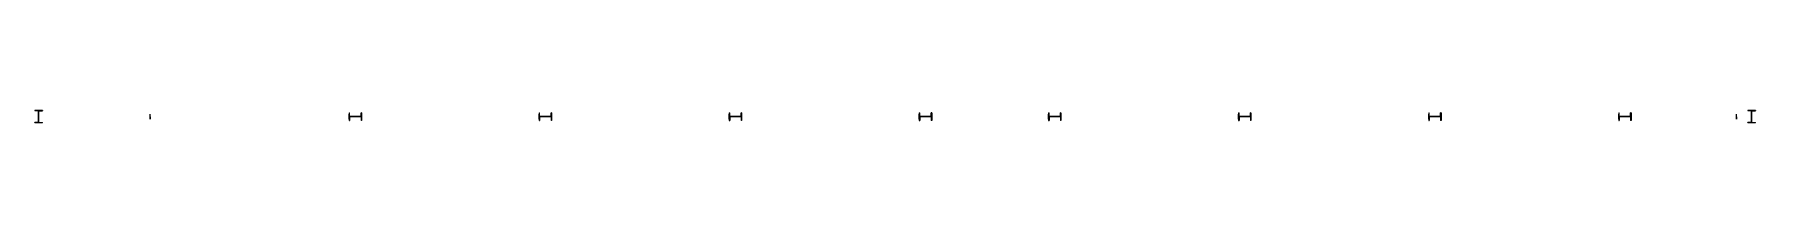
# Model space of a CAD drawing. Extents: x 0 to 768453, y -150 to 32537.
# Drawn here: x 399850 to 468453, y 15756 to 16537 of the extents above; entities that cross this region are included whole.
import ezdxf
from ezdxf.enums import TextEntityAlignment as Align

# ---------------------------------------------------------------- set-up
doc = ezdxf.new("R2010")
doc.units = 0

msp = doc.modelspace()

# ---------------------------------------------------------------- texts
at = {"layer": 'C1', "extrusion": (0, -1, 0)}
for p in [(400536.8, 1665, -16536.8), (400536.8, 4895, -16536.8), (400536.8, 8025, -16536.8), (413036.8, 1665, -16536.8), (413036.8, 4895, -16536.8), (413036.8, 8025, -16536.8), (420536.8, 1665, -16536.8), (420536.8, 4895, -16536.8), (420536.8, 8025, -16536.8), (428036.8, 1665, -16536.8), (428036.8, 4895, -16536.8), (428036.8, 8025, -16536.8), (435536.8, 1665, -16536.8), (435536.8, 4895, -16536.8), (435536.8, 8025, -16536.8), (440636.8, 1665, -16536.8), (440636.8, 4895, -16536.8), (440636.8, 8025, -16536.8), (448136.8, 1665, -16536.8), (448136.8, 4895, -16536.8), (448136.8, 8025, -16536.8), (455636.8, 1665, -16536.8), (455636.8, 4895, -16536.8), (455636.8, 8025, -16536.8), (463136.8, 1665, -16536.8), (463136.8, 4895, -16536.8), (463136.8, 8025, -16536.8), (468136.8, 1665, -16536.8), (468136.8, 4895, -16536.8), (468136.8, 8025, -16536.8)]:
    msp.add_text('C1', height=400, dxfattribs=at).set_placement(p, align=Align.BOTTOM_CENTER)
at = {"layer": 'G41', "extrusion": (0, -1, 0)}
for p in [(409190, 3330, -16440), (409190, 6460, -16440), (409190, 9590, -16440)]:
    msp.add_text('G41', height=400, dxfattribs=at).set_placement(p, align=Align.BOTTOM_CENTER)
at = {"layer": 'G42', "extrusion": (0, -1, 0)}
for p in [(416690, 3330, -16440), (416690, 6460, -16440), (416690, 9590, -16440), (424190, 3330, -16440), (424190, 6460, -16440), (424190, 9590, -16440), (431690, 3330, -16440), (431690, 6460, -16440), (431690, 9590, -16440), (437990, 3330, -16440), (437990, 6460, -16440), (437990, 9590, -16440), (444290, 3330, -16440), (444290, 6460, -16440), (444290, 9590, -16440), (451790, 3330, -16440), (451790, 6460, -16440), (451790, 9590, -16440), (459290, 3330, -16440), (459290, 6460, -16440), (459290, 9590, -16440), (465540, 3330, -16440), (465540, 6460, -16440), (465540, 9590, -16440)]:
    msp.add_text('G42', height=400, dxfattribs=at).set_placement(p, align=Align.BOTTOM_CENTER)
at = {"layer": 'G43', "extrusion": (0, -1, 0)}
for p in [(402940, 3330, -16440), (402940, 6460, -16440), (402940, 9590, -16440)]:
    msp.add_text('G43', height=400, dxfattribs=at).set_placement(p, align=Align.BOTTOM_CENTER)

# ---------------------------------------------------------------- linework, layer by layer
at = {"layer": 'C1'}
for p, q in [((400150, 16244), (399850, 16244)), ((399850, 16244), (399850, 16226)), ((400150, 16244, 3330), (399850, 16244, 3330)), ((399850, 16244, 3330), (399850, 16226, 3330)), ((400150, 16244, 6460), (399850, 16244, 6460)), ((399850, 16244, 6460), (399850, 16226, 6460)), ((399994.5, 16226), (399850, 16226)), ((399994.5, 16226, 3330), (399850, 16226, 3330)), ((399994.5, 16226, 6460), (399850, 16226, 6460)), ((399994.5, 15774), (399994.5, 16226)), ((399994.5, 16226), (399994.5, 16226)), ((399994.5, 16226), (399994.5, 16226)), ((399994.5, 16226), (399994.5, 16226)), ((399994.5, 15774, 3330), (399994.5, 16226, 3330)), ((399994.5, 16226, 3330), (399994.5, 16226, 3330)), ((399994.5, 16226, 3330), (399994.5, 16226, 3330)), ((399994.5, 16226, 3330), (399994.5, 16226, 3330)), ((399994.5, 15774, 6460), (399994.5, 16226, 6460)), ((399994.5, 16226, 6460), (399994.5, 16226, 6460)), ((399994.5, 16226, 6460), (399994.5, 16226, 6460)), ((399994.5, 16226, 6460), (399994.5, 16226, 6460)), ((400005.5, 15774), (400005.5, 16226)), ((400005.5, 16226), (400005.5, 16226)), ((400005.5, 16226), (400005.5, 16226)), ((400005.5, 16226), (400005.5, 16226)), ((400005.5, 16226), (400150, 16226)), ((400005.5, 15774, 3330), (400005.5, 16226, 3330)), ((400005.5, 16226, 3330), (400005.5, 16226, 3330)), ((400005.5, 16226, 3330), (400005.5, 16226, 3330)), ((400005.5, 16226, 3330), (400005.5, 16226, 3330)), ((400005.5, 16226, 3330), (400150, 16226, 3330)), ((400005.5, 15774, 6460), (400005.5, 16226, 6460)), ((400005.5, 16226, 6460), (400005.5, 16226, 6460)), ((400005.5, 16226, 6460), (400005.5, 16226, 6460)), ((400005.5, 16226, 6460), (400005.5, 16226, 6460)), ((400005.5, 16226, 6460), (400150, 16226, 6460)), ((400150, 16244), (400150, 16226)), ((400150, 16244, 3330), (400150, 16226, 3330)), ((400150, 16244, 6460), (400150, 16226, 6460)), ((412256, 16150), (412256, 15850)), ((412256, 16150), (412274, 16150)), ((412256, 16150, 3330), (412256, 15850, 3330)), ((412256, 16150, 3330), (412274, 16150, 3330)), ((412256, 16150, 6460), (412256, 15850, 6460)), ((412256, 16150, 6460), (412274, 16150, 6460)), ((412256, 15850), (412274, 15850)), ((412256, 15850, 3330), (412274, 15850, 3330)), ((412256, 15850, 6460), (412274, 15850, 6460)), ((412274, 16005.5), (412274, 16150)), ((412274, 16005.5, 3330), (412274, 16150, 3330)), ((412274, 16005.5, 6460), (412274, 16150, 6460)), ((412726, 16005.5), (412274, 16005.5)), ((412274, 16005.5), (412274, 16005.5)), ((412274, 16005.5), (412274, 16005.5)), ((412274, 16005.5), (412274, 16005.5)), ((412726, 16005.5, 3330), (412274, 16005.5, 3330)), ((412274, 16005.5, 3330), (412274, 16005.5, 3330)), ((412274, 16005.5, 3330), (412274, 16005.5, 3330)), ((412274, 16005.5, 3330), (412274, 16005.5, 3330)), ((412726, 16005.5, 6460), (412274, 16005.5, 6460)), ((412274, 16005.5, 6460), (412274, 16005.5, 6460)), ((412274, 16005.5, 6460), (412274, 16005.5, 6460)), ((412274, 16005.5, 6460), (412274, 16005.5, 6460)), ((412726, 15994.5), (412274, 15994.5)), ((412274, 15994.5), (412274, 15994.5)), ((412274, 15994.5), (412274, 15994.5)), ((412274, 15994.5), (412274, 15994.5)), ((412274, 15994.5), (412274, 15850)), ((412726, 15994.5, 3330), (412274, 15994.5, 3330)), ((412274, 15994.5, 3330), (412274, 15994.5, 3330)), ((412274, 15994.5, 3330), (412274, 15994.5, 3330)), ((412274, 15994.5, 3330), (412274, 15994.5, 3330)), ((412274, 15994.5, 3330), (412274, 15850, 3330)), ((412726, 15994.5, 6460), (412274, 15994.5, 6460)), ((412274, 15994.5, 6460), (412274, 15994.5, 6460)), ((412274, 15994.5, 6460), (412274, 15994.5, 6460)), ((412274, 15994.5, 6460), (412274, 15994.5, 6460)), ((412274, 15994.5, 6460), (412274, 15850, 6460)), ((412726, 16005.5), (412726, 16150)), ((412744, 16150), (412726, 16150)), ((412726, 16005.5, 3330), (412726, 16150, 3330)), ((412744, 16150, 3330), (412726, 16150, 3330)), ((412726, 16005.5, 6460), (412726, 16150, 6460)), ((412744, 16150, 6460), (412726, 16150, 6460)), ((412726, 16005.5), (412726, 16005.5)), ((412726, 16005.5), (412726, 16005.5)), ((412726, 16005.5), (412726, 16005.5)), ((412726, 16005.5, 3330), (412726, 16005.5, 3330)), ((412726, 16005.5, 3330), (412726, 16005.5, 3330)), ((412726, 16005.5, 3330), (412726, 16005.5, 3330)), ((412726, 16005.5, 6460), (412726, 16005.5, 6460)), ((412726, 16005.5, 6460), (412726, 16005.5, 6460)), ((412726, 16005.5, 6460), (412726, 16005.5, 6460)), ((412726, 15994.5), (412726, 15994.5)), ((412726, 15994.5), (412726, 15994.5)), ((412726, 15994.5), (412726, 15994.5)), ((412726, 15994.5), (412726, 15850)), ((412726, 15994.5, 3330), (412726, 15994.5, 3330)), ((412726, 15994.5, 3330), (412726, 15994.5, 3330)), ((412726, 15994.5, 3330), (412726, 15994.5, 3330)), ((412726, 15994.5, 3330), (412726, 15850, 3330)), ((412726, 15994.5, 6460), (412726, 15994.5, 6460)), ((412726, 15994.5, 6460), (412726, 15994.5, 6460)), ((412726, 15994.5, 6460), (412726, 15994.5, 6460)), ((412726, 15994.5, 6460), (412726, 15850, 6460)), ((412744, 15850), (412726, 15850)), ((412744, 15850, 3330), (412726, 15850, 3330)), ((412744, 15850, 6460), (412726, 15850, 6460)), ((412744, 16150), (412744, 15850)), ((412744, 16150, 3330), (412744, 15850, 3330)), ((412744, 16150, 6460), (412744, 15850, 6460)), ((419756, 16150), (419756, 15850)), ((419756, 16150), (419774, 16150)), ((419756, 16150, 3330), (419756, 15850, 3330)), ((419756, 16150, 3330), (419774, 16150, 3330)), ((419756, 16150, 6460), (419756, 15850, 6460)), ((419756, 16150, 6460), (419774, 16150, 6460)), ((419756, 15850), (419774, 15850)), ((419756, 15850, 3330), (419774, 15850, 3330)), ((419756, 15850, 6460), (419774, 15850, 6460)), ((419774, 16005.5), (419774, 16150)), ((419774, 16005.5, 3330), (419774, 16150, 3330)), ((419774, 16005.5, 6460), (419774, 16150, 6460)), ((420226, 16005.5), (419774, 16005.5)), ((419774, 16005.5), (419774, 16005.5)), ((419774, 16005.5), (419774, 16005.5)), ((419774, 16005.5), (419774, 16005.5)), ((420226, 16005.5, 3330), (419774, 16005.5, 3330)), ((419774, 16005.5, 3330), (419774, 16005.5, 3330)), ((419774, 16005.5, 3330), (419774, 16005.5, 3330)), ((419774, 16005.5, 3330), (419774, 16005.5, 3330)), ((420226, 16005.5, 6460), (419774, 16005.5, 6460)), ((419774, 16005.5, 6460), (419774, 16005.5, 6460)), ((419774, 16005.5, 6460), (419774, 16005.5, 6460)), ((419774, 16005.5, 6460), (419774, 16005.5, 6460)), ((420226, 15994.5), (419774, 15994.5)), ((419774, 15994.5), (419774, 15994.5)), ((419774, 15994.5), (419774, 15994.5)), ((419774, 15994.5), (419774, 15994.5)), ((419774, 15994.5), (419774, 15850)), ((420226, 15994.5, 3330), (419774, 15994.5, 3330)), ((419774, 15994.5, 3330), (419774, 15994.5, 3330)), ((419774, 15994.5, 3330), (419774, 15994.5, 3330)), ((419774, 15994.5, 3330), (419774, 15994.5, 3330)), ((419774, 15994.5, 3330), (419774, 15850, 3330)), ((420226, 15994.5, 6460), (419774, 15994.5, 6460)), ((419774, 15994.5, 6460), (419774, 15994.5, 6460)), ((419774, 15994.5, 6460), (419774, 15994.5, 6460)), ((419774, 15994.5, 6460), (419774, 15994.5, 6460)), ((419774, 15994.5, 6460), (419774, 15850, 6460)), ((420226, 16005.5), (420226, 16150)), ((420244, 16150), (420226, 16150)), ((420226, 16005.5, 3330), (420226, 16150, 3330)), ((420244, 16150, 3330), (420226, 16150, 3330)), ((420226, 16005.5, 6460), (420226, 16150, 6460)), ((420244, 16150, 6460), (420226, 16150, 6460)), ((420226, 16005.5), (420226, 16005.5)), ((420226, 16005.5), (420226, 16005.5)), ((420226, 16005.5), (420226, 16005.5)), ((420226, 16005.5, 3330), (420226, 16005.5, 3330)), ((420226, 16005.5, 3330), (420226, 16005.5, 3330)), ((420226, 16005.5, 3330), (420226, 16005.5, 3330)), ((420226, 16005.5, 6460), (420226, 16005.5, 6460)), ((420226, 16005.5, 6460), (420226, 16005.5, 6460)), ((420226, 16005.5, 6460), (420226, 16005.5, 6460)), ((420226, 15994.5), (420226, 15994.5)), ((420226, 15994.5), (420226, 15994.5)), ((420226, 15994.5), (420226, 15994.5)), ((420226, 15994.5), (420226, 15850)), ((420226, 15994.5, 3330), (420226, 15994.5, 3330)), ((420226, 15994.5, 3330), (420226, 15994.5, 3330)), ((420226, 15994.5, 3330), (420226, 15994.5, 3330)), ((420226, 15994.5, 3330), (420226, 15850, 3330)), ((420226, 15994.5, 6460), (420226, 15994.5, 6460)), ((420226, 15994.5, 6460), (420226, 15994.5, 6460)), ((420226, 15994.5, 6460), (420226, 15994.5, 6460)), ((420226, 15994.5, 6460), (420226, 15850, 6460)), ((420244, 15850), (420226, 15850)), ((420244, 15850, 3330), (420226, 15850, 3330)), ((420244, 15850, 6460), (420226, 15850, 6460)), ((420244, 16150), (420244, 15850)), ((420244, 16150, 3330), (420244, 15850, 3330)), ((420244, 16150, 6460), (420244, 15850, 6460)), ((427256, 16150), (427256, 15850)), ((427256, 16150), (427274, 16150)), ((427256, 16150, 3330), (427256, 15850, 3330)), ((427256, 16150, 3330), (427274, 16150, 3330)), ((427256, 16150, 6460), (427256, 15850, 6460)), ((427256, 16150, 6460), (427274, 16150, 6460)), ((427256, 15850), (427274, 15850)), ((427256, 15850, 3330), (427274, 15850, 3330)), ((427256, 15850, 6460), (427274, 15850, 6460)), ((427274, 16005.5), (427274, 16150)), ((427274, 16005.5, 3330), (427274, 16150, 3330)), ((427274, 16005.5, 6460), (427274, 16150, 6460)), ((427726, 16005.5), (427274, 16005.5)), ((427274, 16005.5), (427274, 16005.5)), ((427274, 16005.5), (427274, 16005.5)), ((427274, 16005.5), (427274, 16005.5)), ((427726, 16005.5, 3330), (427274, 16005.5, 3330)), ((427274, 16005.5, 3330), (427274, 16005.5, 3330)), ((427274, 16005.5, 3330), (427274, 16005.5, 3330)), ((427274, 16005.5, 3330), (427274, 16005.5, 3330)), ((427726, 16005.5, 6460), (427274, 16005.5, 6460)), ((427274, 16005.5, 6460), (427274, 16005.5, 6460)), ((427274, 16005.5, 6460), (427274, 16005.5, 6460)), ((427274, 16005.5, 6460), (427274, 16005.5, 6460)), ((427726, 15994.5), (427274, 15994.5)), ((427274, 15994.5), (427274, 15994.5)), ((427274, 15994.5), (427274, 15994.5)), ((427274, 15994.5), (427274, 15994.5)), ((427274, 15994.5), (427274, 15850)), ((427726, 15994.5, 3330), (427274, 15994.5, 3330)), ((427274, 15994.5, 3330), (427274, 15994.5, 3330)), ((427274, 15994.5, 3330), (427274, 15994.5, 3330)), ((427274, 15994.5, 3330), (427274, 15994.5, 3330)), ((427274, 15994.5, 3330), (427274, 15850, 3330)), ((427726, 15994.5, 6460), (427274, 15994.5, 6460)), ((427274, 15994.5, 6460), (427274, 15994.5, 6460)), ((427274, 15994.5, 6460), (427274, 15994.5, 6460)), ((427274, 15994.5, 6460), (427274, 15994.5, 6460)), ((427274, 15994.5, 6460), (427274, 15850, 6460)), ((427726, 16005.5), (427726, 16150)), ((427744, 16150), (427726, 16150)), ((427726, 16005.5, 3330), (427726, 16150, 3330)), ((427744, 16150, 3330), (427726, 16150, 3330)), ((427726, 16005.5, 6460), (427726, 16150, 6460)), ((427744, 16150, 6460), (427726, 16150, 6460)), ((427726, 16005.5), (427726, 16005.5)), ((427726, 16005.5), (427726, 16005.5)), ((427726, 16005.5), (427726, 16005.5)), ((427726, 16005.5, 3330), (427726, 16005.5, 3330)), ((427726, 16005.5, 3330), (427726, 16005.5, 3330)), ((427726, 16005.5, 3330), (427726, 16005.5, 3330)), ((427726, 16005.5, 6460), (427726, 16005.5, 6460)), ((427726, 16005.5, 6460), (427726, 16005.5, 6460)), ((427726, 16005.5, 6460), (427726, 16005.5, 6460)), ((427726, 15994.5), (427726, 15994.5)), ((427726, 15994.5), (427726, 15994.5)), ((427726, 15994.5), (427726, 15994.5)), ((427726, 15994.5), (427726, 15850)), ((427726, 15994.5, 3330), (427726, 15994.5, 3330)), ((427726, 15994.5, 3330), (427726, 15994.5, 3330)), ((427726, 15994.5, 3330), (427726, 15994.5, 3330)), ((427726, 15994.5, 3330), (427726, 15850, 3330)), ((427726, 15994.5, 6460), (427726, 15994.5, 6460)), ((427726, 15994.5, 6460), (427726, 15994.5, 6460)), ((427726, 15994.5, 6460), (427726, 15994.5, 6460)), ((427726, 15994.5, 6460), (427726, 15850, 6460)), ((427744, 15850), (427726, 15850)), ((427744, 15850, 3330), (427726, 15850, 3330)), ((427744, 15850, 6460), (427726, 15850, 6460)), ((427744, 16150), (427744, 15850)), ((427744, 16150, 3330), (427744, 15850, 3330)), ((427744, 16150, 6460), (427744, 15850, 6460)), ((434756, 16150), (434756, 15850)), ((434756, 16150), (434774, 16150)), ((434756, 16150, 3330), (434756, 15850, 3330)), ((434756, 16150, 3330), (434774, 16150, 3330)), ((434756, 16150, 6460), (434756, 15850, 6460)), ((434756, 16150, 6460), (434774, 16150, 6460)), ((434756, 15850), (434774, 15850)), ((434756, 15850, 3330), (434774, 15850, 3330)), ((434756, 15850, 6460), (434774, 15850, 6460)), ((434774, 16005.5), (434774, 16150)), ((434774, 16005.5, 3330), (434774, 16150, 3330)), ((434774, 16005.5, 6460), (434774, 16150, 6460)), ((435226, 16005.5), (434774, 16005.5)), ((434774, 16005.5), (434774, 16005.5)), ((434774, 16005.5), (434774, 16005.5)), ((434774, 16005.5), (434774, 16005.5)), ((435226, 16005.5, 3330), (434774, 16005.5, 3330)), ((434774, 16005.5, 3330), (434774, 16005.5, 3330)), ((434774, 16005.5, 3330), (434774, 16005.5, 3330)), ((434774, 16005.5, 3330), (434774, 16005.5, 3330)), ((435226, 16005.5, 6460), (434774, 16005.5, 6460)), ((434774, 16005.5, 6460), (434774, 16005.5, 6460)), ((434774, 16005.5, 6460), (434774, 16005.5, 6460)), ((434774, 16005.5, 6460), (434774, 16005.5, 6460)), ((435226, 15994.5), (434774, 15994.5)), ((434774, 15994.5), (434774, 15994.5)), ((434774, 15994.5), (434774, 15994.5)), ((434774, 15994.5), (434774, 15994.5)), ((434774, 15994.5), (434774, 15850)), ((435226, 15994.5, 3330), (434774, 15994.5, 3330)), ((434774, 15994.5, 3330), (434774, 15994.5, 3330)), ((434774, 15994.5, 3330), (434774, 15994.5, 3330)), ((434774, 15994.5, 3330), (434774, 15994.5, 3330)), ((434774, 15994.5, 3330), (434774, 15850, 3330)), ((435226, 15994.5, 6460), (434774, 15994.5, 6460)), ((434774, 15994.5, 6460), (434774, 15994.5, 6460)), ((434774, 15994.5, 6460), (434774, 15994.5, 6460)), ((434774, 15994.5, 6460), (434774, 15994.5, 6460)), ((434774, 15994.5, 6460), (434774, 15850, 6460)), ((435226, 16005.5), (435226, 16150)), ((435244, 16150), (435226, 16150)), ((435226, 16005.5, 3330), (435226, 16150, 3330)), ((435244, 16150, 3330), (435226, 16150, 3330)), ((435226, 16005.5, 6460), (435226, 16150, 6460)), ((435244, 16150, 6460), (435226, 16150, 6460)), ((435226, 16005.5), (435226, 16005.5)), ((435226, 16005.5), (435226, 16005.5)), ((435226, 16005.5), (435226, 16005.5)), ((435226, 16005.5, 3330), (435226, 16005.5, 3330)), ((435226, 16005.5, 3330), (435226, 16005.5, 3330)), ((435226, 16005.5, 3330), (435226, 16005.5, 3330)), ((435226, 16005.5, 6460), (435226, 16005.5, 6460)), ((435226, 16005.5, 6460), (435226, 16005.5, 6460)), ((435226, 16005.5, 6460), (435226, 16005.5, 6460)), ((435226, 15994.5), (435226, 15994.5)), ((435226, 15994.5), (435226, 15994.5)), ((435226, 15994.5), (435226, 15994.5)), ((435226, 15994.5), (435226, 15850)), ((435226, 15994.5, 3330), (435226, 15994.5, 3330)), ((435226, 15994.5, 3330), (435226, 15994.5, 3330)), ((435226, 15994.5, 3330), (435226, 15994.5, 3330)), ((435226, 15994.5, 3330), (435226, 15850, 3330)), ((435226, 15994.5, 6460), (435226, 15994.5, 6460)), ((435226, 15994.5, 6460), (435226, 15994.5, 6460)), ((435226, 15994.5, 6460), (435226, 15994.5, 6460)), ((435226, 15994.5, 6460), (435226, 15850, 6460)), ((435244, 15850), (435226, 15850)), ((435244, 15850, 3330), (435226, 15850, 3330)), ((435244, 15850, 6460), (435226, 15850, 6460)), ((435244, 16150), (435244, 15850)), ((435244, 16150, 3330), (435244, 15850, 3330)), ((435244, 16150, 6460), (435244, 15850, 6460)), ((439856, 16150), (439856, 15850)), ((439856, 16150), (439874, 16150)), ((439856, 16150, 3330), (439856, 15850, 3330)), ((439856, 16150, 3330), (439874, 16150, 3330)), ((439856, 16150, 6460), (439856, 15850, 6460)), ((439856, 16150, 6460), (439874, 16150, 6460)), ((439856, 15850), (439874, 15850)), ((439856, 15850, 3330), (439874, 15850, 3330)), ((439856, 15850, 6460), (439874, 15850, 6460)), ((439874, 16005.5), (439874, 16150)), ((439874, 16005.5, 3330), (439874, 16150, 3330)), ((439874, 16005.5, 6460), (439874, 16150, 6460)), ((440326, 16005.5), (439874, 16005.5)), ((439874, 16005.5), (439874, 16005.5)), ((439874, 16005.5), (439874, 16005.5)), ((439874, 16005.5), (439874, 16005.5)), ((440326, 16005.5, 3330), (439874, 16005.5, 3330)), ((439874, 16005.5, 3330), (439874, 16005.5, 3330)), ((439874, 16005.5, 3330), (439874, 16005.5, 3330)), ((439874, 16005.5, 3330), (439874, 16005.5, 3330)), ((440326, 16005.5, 6460), (439874, 16005.5, 6460)), ((439874, 16005.5, 6460), (439874, 16005.5, 6460)), ((439874, 16005.5, 6460), (439874, 16005.5, 6460)), ((439874, 16005.5, 6460), (439874, 16005.5, 6460)), ((440326, 15994.5), (439874, 15994.5)), ((439874, 15994.5), (439874, 15994.5)), ((439874, 15994.5), (439874, 15994.5)), ((439874, 15994.5), (439874, 15994.5)), ((439874, 15994.5), (439874, 15850)), ((440326, 15994.5, 3330), (439874, 15994.5, 3330)), ((439874, 15994.5, 3330), (439874, 15994.5, 3330)), ((439874, 15994.5, 3330), (439874, 15994.5, 3330)), ((439874, 15994.5, 3330), (439874, 15994.5, 3330)), ((439874, 15994.5, 3330), (439874, 15850, 3330)), ((440326, 15994.5, 6460), (439874, 15994.5, 6460)), ((439874, 15994.5, 6460), (439874, 15994.5, 6460)), ((439874, 15994.5, 6460), (439874, 15994.5, 6460)), ((439874, 15994.5, 6460), (439874, 15994.5, 6460)), ((439874, 15994.5, 6460), (439874, 15850, 6460)), ((440326, 16005.5), (440326, 16150)), ((440344, 16150), (440326, 16150)), ((440326, 16005.5, 3330), (440326, 16150, 3330)), ((440344, 16150, 3330), (440326, 16150, 3330)), ((440326, 16005.5, 6460), (440326, 16150, 6460)), ((440344, 16150, 6460), (440326, 16150, 6460)), ((440326, 16005.5), (440326, 16005.5)), ((440326, 16005.5), (440326, 16005.5)), ((440326, 16005.5), (440326, 16005.5)), ((440326, 16005.5, 3330), (440326, 16005.5, 3330)), ((440326, 16005.5, 3330), (440326, 16005.5, 3330)), ((440326, 16005.5, 3330), (440326, 16005.5, 3330)), ((440326, 16005.5, 6460), (440326, 16005.5, 6460)), ((440326, 16005.5, 6460), (440326, 16005.5, 6460)), ((440326, 16005.5, 6460), (440326, 16005.5, 6460)), ((440326, 15994.5), (440326, 15994.5)), ((440326, 15994.5), (440326, 15994.5)), ((440326, 15994.5), (440326, 15994.5)), ((440326, 15994.5), (440326, 15850)), ((440326, 15994.5, 3330), (440326, 15994.5, 3330)), ((440326, 15994.5, 3330), (440326, 15994.5, 3330)), ((440326, 15994.5, 3330), (440326, 15994.5, 3330)), ((440326, 15994.5, 3330), (440326, 15850, 3330)), ((440326, 15994.5, 6460), (440326, 15994.5, 6460)), ((440326, 15994.5, 6460), (440326, 15994.5, 6460)), ((440326, 15994.5, 6460), (440326, 15994.5, 6460)), ((440326, 15994.5, 6460), (440326, 15850, 6460)), ((440344, 15850), (440326, 15850)), ((440344, 15850, 3330), (440326, 15850, 3330)), ((440344, 15850, 6460), (440326, 15850, 6460)), ((440344, 16150), (440344, 15850)), ((440344, 16150, 3330), (440344, 15850, 3330)), ((440344, 16150, 6460), (440344, 15850, 6460)), ((447356, 16150), (447356, 15850)), ((447356, 16150), (447374, 16150)), ((447356, 16150, 3330), (447356, 15850, 3330)), ((447356, 16150, 3330), (447374, 16150, 3330)), ((447356, 16150, 6460), (447356, 15850, 6460)), ((447356, 16150, 6460), (447374, 16150, 6460)), ((447356, 15850), (447374, 15850)), ((447356, 15850, 3330), (447374, 15850, 3330)), ((447356, 15850, 6460), (447374, 15850, 6460)), ((447374, 16005.5), (447374, 16150)), ((447374, 16005.5, 3330), (447374, 16150, 3330)), ((447374, 16005.5, 6460), (447374, 16150, 6460)), ((447826, 16005.5), (447374, 16005.5)), ((447374, 16005.5), (447374, 16005.5)), ((447374, 16005.5), (447374, 16005.5)), ((447374, 16005.5), (447374, 16005.5)), ((447826, 16005.5, 3330), (447374, 16005.5, 3330)), ((447374, 16005.5, 3330), (447374, 16005.5, 3330)), ((447374, 16005.5, 3330), (447374, 16005.5, 3330)), ((447374, 16005.5, 3330), (447374, 16005.5, 3330)), ((447826, 16005.5, 6460), (447374, 16005.5, 6460)), ((447374, 16005.5, 6460), (447374, 16005.5, 6460)), ((447374, 16005.5, 6460), (447374, 16005.5, 6460)), ((447374, 16005.5, 6460), (447374, 16005.5, 6460)), ((447826, 15994.5), (447374, 15994.5)), ((447374, 15994.5), (447374, 15994.5)), ((447374, 15994.5), (447374, 15994.5)), ((447374, 15994.5), (447374, 15994.5)), ((447374, 15994.5), (447374, 15850)), ((447826, 15994.5, 3330), (447374, 15994.5, 3330)), ((447374, 15994.5, 3330), (447374, 15994.5, 3330)), ((447374, 15994.5, 3330), (447374, 15994.5, 3330)), ((447374, 15994.5, 3330), (447374, 15994.5, 3330)), ((447374, 15994.5, 3330), (447374, 15850, 3330)), ((447826, 15994.5, 6460), (447374, 15994.5, 6460)), ((447374, 15994.5, 6460), (447374, 15994.5, 6460)), ((447374, 15994.5, 6460), (447374, 15994.5, 6460)), ((447374, 15994.5, 6460), (447374, 15994.5, 6460)), ((447374, 15994.5, 6460), (447374, 15850, 6460)), ((447826, 16005.5), (447826, 16150)), ((447844, 16150), (447826, 16150)), ((447826, 16005.5, 3330), (447826, 16150, 3330)), ((447844, 16150, 3330), (447826, 16150, 3330)), ((447826, 16005.5, 6460), (447826, 16150, 6460)), ((447844, 16150, 6460), (447826, 16150, 6460)), ((447826, 16005.5), (447826, 16005.5)), ((447826, 16005.5), (447826, 16005.5)), ((447826, 16005.5), (447826, 16005.5)), ((447826, 16005.5, 3330), (447826, 16005.5, 3330)), ((447826, 16005.5, 3330), (447826, 16005.5, 3330)), ((447826, 16005.5, 3330), (447826, 16005.5, 3330)), ((447826, 16005.5, 6460), (447826, 16005.5, 6460)), ((447826, 16005.5, 6460), (447826, 16005.5, 6460)), ((447826, 16005.5, 6460), (447826, 16005.5, 6460)), ((447826, 15994.5), (447826, 15994.5)), ((447826, 15994.5), (447826, 15994.5)), ((447826, 15994.5), (447826, 15994.5)), ((447826, 15994.5), (447826, 15850)), ((447826, 15994.5, 3330), (447826, 15994.5, 3330)), ((447826, 15994.5, 3330), (447826, 15994.5, 3330)), ((447826, 15994.5, 3330), (447826, 15994.5, 3330)), ((447826, 15994.5, 3330), (447826, 15850, 3330)), ((447826, 15994.5, 6460), (447826, 15994.5, 6460)), ((447826, 15994.5, 6460), (447826, 15994.5, 6460)), ((447826, 15994.5, 6460), (447826, 15994.5, 6460)), ((447826, 15994.5, 6460), (447826, 15850, 6460)), ((447844, 15850), (447826, 15850)), ((447844, 15850, 3330), (447826, 15850, 3330)), ((447844, 15850, 6460), (447826, 15850, 6460)), ((447844, 16150), (447844, 15850)), ((447844, 16150, 3330), (447844, 15850, 3330)), ((447844, 16150, 6460), (447844, 15850, 6460)), ((454856, 16150), (454856, 15850)), ((454856, 16150), (454874, 16150)), ((454856, 16150, 3330), (454856, 15850, 3330)), ((454856, 16150, 3330), (454874, 16150, 3330)), ((454856, 16150, 6460), (454856, 15850, 6460)), ((454856, 16150, 6460), (454874, 16150, 6460)), ((454856, 15850), (454874, 15850)), ((454856, 15850, 3330), (454874, 15850, 3330)), ((454856, 15850, 6460), (454874, 15850, 6460)), ((454874, 16005.5), (454874, 16150)), ((454874, 16005.5, 3330), (454874, 16150, 3330)), ((454874, 16005.5, 6460), (454874, 16150, 6460)), ((455326, 16005.5), (454874, 16005.5)), ((454874, 16005.5), (454874, 16005.5)), ((454874, 16005.5), (454874, 16005.5)), ((454874, 16005.5), (454874, 16005.5)), ((455326, 16005.5, 3330), (454874, 16005.5, 3330)), ((454874, 16005.5, 3330), (454874, 16005.5, 3330)), ((454874, 16005.5, 3330), (454874, 16005.5, 3330)), ((454874, 16005.5, 3330), (454874, 16005.5, 3330)), ((455326, 16005.5, 6460), (454874, 16005.5, 6460)), ((454874, 16005.5, 6460), (454874, 16005.5, 6460)), ((454874, 16005.5, 6460), (454874, 16005.5, 6460)), ((454874, 16005.5, 6460), (454874, 16005.5, 6460)), ((455326, 15994.5), (454874, 15994.5)), ((454874, 15994.5), (454874, 15994.5)), ((454874, 15994.5), (454874, 15994.5)), ((454874, 15994.5), (454874, 15994.5)), ((454874, 15994.5), (454874, 15850)), ((455326, 15994.5, 3330), (454874, 15994.5, 3330)), ((454874, 15994.5, 3330), (454874, 15994.5, 3330)), ((454874, 15994.5, 3330), (454874, 15994.5, 3330)), ((454874, 15994.5, 3330), (454874, 15994.5, 3330)), ((454874, 15994.5, 3330), (454874, 15850, 3330)), ((455326, 15994.5, 6460), (454874, 15994.5, 6460)), ((454874, 15994.5, 6460), (454874, 15994.5, 6460)), ((454874, 15994.5, 6460), (454874, 15994.5, 6460)), ((454874, 15994.5, 6460), (454874, 15994.5, 6460)), ((454874, 15994.5, 6460), (454874, 15850, 6460)), ((455326, 16005.5), (455326, 16150)), ((455344, 16150), (455326, 16150)), ((455326, 16005.5, 3330), (455326, 16150, 3330)), ((455344, 16150, 3330), (455326, 16150, 3330)), ((455326, 16005.5, 6460), (455326, 16150, 6460)), ((455344, 16150, 6460), (455326, 16150, 6460)), ((455326, 16005.5), (455326, 16005.5)), ((455326, 16005.5), (455326, 16005.5)), ((455326, 16005.5), (455326, 16005.5)), ((455326, 16005.5, 3330), (455326, 16005.5, 3330)), ((455326, 16005.5, 3330), (455326, 16005.5, 3330)), ((455326, 16005.5, 3330), (455326, 16005.5, 3330)), ((455326, 16005.5, 6460), (455326, 16005.5, 6460)), ((455326, 16005.5, 6460), (455326, 16005.5, 6460)), ((455326, 16005.5, 6460), (455326, 16005.5, 6460)), ((455326, 15994.5), (455326, 15994.5)), ((455326, 15994.5), (455326, 15994.5)), ((455326, 15994.5), (455326, 15994.5)), ((455326, 15994.5), (455326, 15850)), ((455326, 15994.5, 3330), (455326, 15994.5, 3330)), ((455326, 15994.5, 3330), (455326, 15994.5, 3330)), ((455326, 15994.5, 3330), (455326, 15994.5, 3330)), ((455326, 15994.5, 3330), (455326, 15850, 3330)), ((455326, 15994.5, 6460), (455326, 15994.5, 6460)), ((455326, 15994.5, 6460), (455326, 15994.5, 6460)), ((455326, 15994.5, 6460), (455326, 15994.5, 6460)), ((455326, 15994.5, 6460), (455326, 15850, 6460)), ((455344, 15850), (455326, 15850)), ((455344, 15850, 3330), (455326, 15850, 3330)), ((455344, 15850, 6460), (455326, 15850, 6460)), ((455344, 16150), (455344, 15850)), ((455344, 16150, 3330), (455344, 15850, 3330)), ((455344, 16150, 6460), (455344, 15850, 6460)), ((462356, 16150), (462356, 15850)), ((462356, 16150), (462374, 16150)), ((462356, 16150, 3330), (462356, 15850, 3330)), ((462356, 16150, 3330), (462374, 16150, 3330)), ((462356, 16150, 6460), (462356, 15850, 6460)), ((462356, 16150, 6460), (462374, 16150, 6460)), ((462356, 15850), (462374, 15850)), ((462356, 15850, 3330), (462374, 15850, 3330)), ((462356, 15850, 6460), (462374, 15850, 6460)), ((462374, 16005.5), (462374, 16150)), ((462374, 16005.5, 3330), (462374, 16150, 3330)), ((462374, 16005.5, 6460), (462374, 16150, 6460)), ((462826, 16005.5), (462374, 16005.5)), ((462374, 16005.5), (462374, 16005.5)), ((462374, 16005.5), (462374, 16005.5)), ((462374, 16005.5), (462374, 16005.5)), ((462826, 16005.5, 3330), (462374, 16005.5, 3330)), ((462374, 16005.5, 3330), (462374, 16005.5, 3330)), ((462374, 16005.5, 3330), (462374, 16005.5, 3330)), ((462374, 16005.5, 3330), (462374, 16005.5, 3330)), ((462826, 16005.5, 6460), (462374, 16005.5, 6460)), ((462374, 16005.5, 6460), (462374, 16005.5, 6460)), ((462374, 16005.5, 6460), (462374, 16005.5, 6460)), ((462374, 16005.5, 6460), (462374, 16005.5, 6460)), ((462826, 15994.5), (462374, 15994.5)), ((462374, 15994.5), (462374, 15994.5)), ((462374, 15994.5), (462374, 15994.5)), ((462374, 15994.5), (462374, 15994.5)), ((462374, 15994.5), (462374, 15850)), ((462826, 15994.5, 3330), (462374, 15994.5, 3330)), ((462374, 15994.5, 3330), (462374, 15994.5, 3330)), ((462374, 15994.5, 3330), (462374, 15994.5, 3330)), ((462374, 15994.5, 3330), (462374, 15994.5, 3330)), ((462374, 15994.5, 3330), (462374, 15850, 3330)), ((462826, 15994.5, 6460), (462374, 15994.5, 6460)), ((462374, 15994.5, 6460), (462374, 15994.5, 6460)), ((462374, 15994.5, 6460), (462374, 15994.5, 6460)), ((462374, 15994.5, 6460), (462374, 15994.5, 6460)), ((462374, 15994.5, 6460), (462374, 15850, 6460)), ((462826, 16005.5), (462826, 16150)), ((462844, 16150), (462826, 16150)), ((462826, 16005.5, 3330), (462826, 16150, 3330)), ((462844, 16150, 3330), (462826, 16150, 3330)), ((462826, 16005.5, 6460), (462826, 16150, 6460)), ((462844, 16150, 6460), (462826, 16150, 6460)), ((462826, 16005.5), (462826, 16005.5)), ((462826, 16005.5), (462826, 16005.5)), ((462826, 16005.5), (462826, 16005.5)), ((462826, 16005.5, 3330), (462826, 16005.5, 3330)), ((462826, 16005.5, 3330), (462826, 16005.5, 3330)), ((462826, 16005.5, 3330), (462826, 16005.5, 3330)), ((462826, 16005.5, 6460), (462826, 16005.5, 6460)), ((462826, 16005.5, 6460), (462826, 16005.5, 6460)), ((462826, 16005.5, 6460), (462826, 16005.5, 6460)), ((462826, 15994.5), (462826, 15994.5)), ((462826, 15994.5), (462826, 15994.5)), ((462826, 15994.5), (462826, 15994.5)), ((462826, 15994.5), (462826, 15850)), ((462826, 15994.5, 3330), (462826, 15994.5, 3330)), ((462826, 15994.5, 3330), (462826, 15994.5, 3330)), ((462826, 15994.5, 3330), (462826, 15994.5, 3330)), ((462826, 15994.5, 3330), (462826, 15850, 3330)), ((462826, 15994.5, 6460), (462826, 15994.5, 6460)), ((462826, 15994.5, 6460), (462826, 15994.5, 6460)), ((462826, 15994.5, 6460), (462826, 15994.5, 6460)), ((462826, 15994.5, 6460), (462826, 15850, 6460)), ((462844, 15850), (462826, 15850)), ((462844, 15850, 3330), (462826, 15850, 3330)), ((462844, 15850, 6460), (462826, 15850, 6460)), ((462844, 16150), (462844, 15850)), ((462844, 16150, 3330), (462844, 15850, 3330)), ((462844, 16150, 6460), (462844, 15850, 6460)), ((467750, 16244), (467450, 16244)), ((467450, 16244), (467450, 16226)), ((467750, 16244, 3330), (467450, 16244, 3330)), ((467450, 16244, 3330), (467450, 16226, 3330)), ((467750, 16244, 6460), (467450, 16244, 6460)), ((467450, 16244, 6460), (467450, 16226, 6460)), ((467594.5, 16226), (467450, 16226)), ((467594.5, 16226, 3330), (467450, 16226, 3330)), ((467594.5, 16226, 6460), (467450, 16226, 6460)), ((467594.5, 15774), (467594.5, 16226)), ((467594.5, 16226), (467594.5, 16226)), ((467594.5, 16226), (467594.5, 16226)), ((467594.5, 16226), (467594.5, 16226)), ((467594.5, 15774, 3330), (467594.5, 16226, 3330)), ((467594.5, 16226, 3330), (467594.5, 16226, 3330)), ((467594.5, 16226, 3330), (467594.5, 16226, 3330)), ((467594.5, 16226, 3330), (467594.5, 16226, 3330)), ((467594.5, 15774, 6460), (467594.5, 16226, 6460)), ((467594.5, 16226, 6460), (467594.5, 16226, 6460)), ((467594.5, 16226, 6460), (467594.5, 16226, 6460)), ((467594.5, 16226, 6460), (467594.5, 16226, 6460)), ((467605.5, 15774), (467605.5, 16226)), ((467605.5, 16226), (467605.5, 16226)), ((467605.5, 16226), (467605.5, 16226)), ((467605.5, 16226), (467605.5, 16226)), ((467605.5, 16226), (467750, 16226)), ((467605.5, 15774, 3330), (467605.5, 16226, 3330)), ((467605.5, 16226, 3330), (467605.5, 16226, 3330)), ((467605.5, 16226, 3330), (467605.5, 16226, 3330)), ((467605.5, 16226, 3330), (467605.5, 16226, 3330)), ((467605.5, 16226, 3330), (467750, 16226, 3330)), ((467605.5, 15774, 6460), (467605.5, 16226, 6460)), ((467605.5, 16226, 6460), (467605.5, 16226, 6460)), ((467605.5, 16226, 6460), (467605.5, 16226, 6460)), ((467605.5, 16226, 6460), (467605.5, 16226, 6460)), ((467605.5, 16226, 6460), (467750, 16226, 6460)), ((467750, 16244), (467750, 16226)), ((467750, 16244, 3330), (467750, 16226, 3330)), ((467750, 16244, 6460), (467750, 16226, 6460)), ((399994.5, 15774), (399850, 15774)), ((399850, 15756), (399850, 15774)), ((399994.5, 15774, 3330), (399850, 15774, 3330)), ((399850, 15756, 3330), (399850, 15774, 3330)), ((399994.5, 15774, 6460), (399850, 15774, 6460)), ((399850, 15756, 6460), (399850, 15774, 6460)), ((400150, 15756), (399850, 15756)), ((400150, 15756, 3330), (399850, 15756, 3330)), ((400150, 15756, 6460), (399850, 15756, 6460)), ((399994.5, 15774), (399994.5, 15774)), ((399994.5, 15774), (399994.5, 15774)), ((399994.5, 15774), (399994.5, 15774)), ((399994.5, 15774, 3330), (399994.5, 15774, 3330)), ((399994.5, 15774, 3330), (399994.5, 15774, 3330)), ((399994.5, 15774, 3330), (399994.5, 15774, 3330)), ((399994.5, 15774, 6460), (399994.5, 15774, 6460)), ((399994.5, 15774, 6460), (399994.5, 15774, 6460)), ((399994.5, 15774, 6460), (399994.5, 15774, 6460)), ((400005.5, 15774), (400005.5, 15774)), ((400005.5, 15774), (400005.5, 15774)), ((400005.5, 15774), (400005.5, 15774)), ((400005.5, 15774), (400150, 15774)), ((400005.5, 15774, 3330), (400005.5, 15774, 3330)), ((400005.5, 15774, 3330), (400005.5, 15774, 3330)), ((400005.5, 15774, 3330), (400005.5, 15774, 3330)), ((400005.5, 15774, 3330), (400150, 15774, 3330)), ((400005.5, 15774, 6460), (400005.5, 15774, 6460)), ((400005.5, 15774, 6460), (400005.5, 15774, 6460)), ((400005.5, 15774, 6460), (400005.5, 15774, 6460)), ((400005.5, 15774, 6460), (400150, 15774, 6460)), ((400150, 15756), (400150, 15774)), ((400150, 15756, 3330), (400150, 15774, 3330)), ((400150, 15756, 6460), (400150, 15774, 6460)), ((467594.5, 15774), (467450, 15774)), ((467450, 15756), (467450, 15774)), ((467594.5, 15774, 3330), (467450, 15774, 3330)), ((467450, 15756, 3330), (467450, 15774, 3330)), ((467594.5, 15774, 6460), (467450, 15774, 6460)), ((467450, 15756, 6460), (467450, 15774, 6460)), ((467750, 15756), (467450, 15756)), ((467750, 15756, 3330), (467450, 15756, 3330)), ((467750, 15756, 6460), (467450, 15756, 6460)), ((467594.5, 15774), (467594.5, 15774)), ((467594.5, 15774), (467594.5, 15774)), ((467594.5, 15774), (467594.5, 15774)), ((467594.5, 15774, 3330), (467594.5, 15774, 3330)), ((467594.5, 15774, 3330), (467594.5, 15774, 3330)), ((467594.5, 15774, 3330), (467594.5, 15774, 3330)), ((467594.5, 15774, 6460), (467594.5, 15774, 6460)), ((467594.5, 15774, 6460), (467594.5, 15774, 6460)), ((467594.5, 15774, 6460), (467594.5, 15774, 6460)), ((467605.5, 15774), (467605.5, 15774)), ((467605.5, 15774), (467605.5, 15774)), ((467605.5, 15774), (467605.5, 15774)), ((467605.5, 15774), (467750, 15774)), ((467605.5, 15774, 3330), (467605.5, 15774, 3330)), ((467605.5, 15774, 3330), (467605.5, 15774, 3330)), ((467605.5, 15774, 3330), (467605.5, 15774, 3330)), ((467605.5, 15774, 3330), (467750, 15774, 3330)), ((467605.5, 15774, 6460), (467605.5, 15774, 6460)), ((467605.5, 15774, 6460), (467605.5, 15774, 6460)), ((467605.5, 15774, 6460), (467605.5, 15774, 6460)), ((467605.5, 15774, 6460), (467750, 15774, 6460)), ((467750, 15756), (467750, 15774)), ((467750, 15756, 3330), (467750, 15774, 3330)), ((467750, 15756, 6460), (467750, 15774, 6460))]:
    msp.add_line(p, q, dxfattribs=at)
at = {"layer": 'G41', "extrusion": (-1, 0, 0)}
for p, q in [((412256, 15900, 3530), (412256, 16100, 3530)), ((412256, 15900, 3130), (412256, 16100, 3130)), ((412256, 16006, 3508), (412256, 16100, 3508)), ((412256, 16100, 3530), (412256, 16100, 3508)), ((412256, 16006, 3152), (412256, 16100, 3152)), ((412256, 16100, 3130), (412256, 16100, 3152)), ((412256, 15900, 6660), (412256, 16100, 6660)), ((412256, 15900, 6260), (412256, 16100, 6260)), ((412256, 16006, 6638), (412256, 16100, 6638)), ((412256, 16100, 6660), (412256, 16100, 6638)), ((412256, 16006, 6282), (412256, 16100, 6282)), ((412256, 16100, 6260), (412256, 16100, 6282)), ((412256, 15900, 9790), (412256, 16100, 9790)), ((412256, 15900, 9390), (412256, 16100, 9390)), ((412256, 16006, 9768), (412256, 16100, 9768)), ((412256, 16100, 9790), (412256, 16100, 9768)), ((412256, 16006, 9412), (412256, 16100, 9412)), ((412256, 16100, 9390), (412256, 16100, 9412)), ((412256, 16006, 3152), (412256, 16006, 3508)), ((412256, 16006, 3152), (412256, 16006, 3152)), ((412256, 16006, 3508), (412256, 16006, 3508)), ((412256, 16006, 3152), (412256, 16006, 3152)), ((412256, 16006, 3508), (412256, 16006, 3508)), ((412256, 16006, 3152), (412256, 16006, 3152)), ((412256, 16006, 3508), (412256, 16006, 3508)), ((412256, 16006, 6282), (412256, 16006, 6638)), ((412256, 16006, 6282), (412256, 16006, 6282)), ((412256, 16006, 6638), (412256, 16006, 6638)), ((412256, 16006, 6282), (412256, 16006, 6282)), ((412256, 16006, 6638), (412256, 16006, 6638)), ((412256, 16006, 6282), (412256, 16006, 6282)), ((412256, 16006, 6638), (412256, 16006, 6638)), ((412256, 16006, 9412), (412256, 16006, 9768)), ((412256, 16006, 9412), (412256, 16006, 9412)), ((412256, 16006, 9768), (412256, 16006, 9768)), ((412256, 16006, 9412), (412256, 16006, 9412)), ((412256, 16006, 9768), (412256, 16006, 9768)), ((412256, 16006, 9412), (412256, 16006, 9412)), ((412256, 16006, 9768), (412256, 16006, 9768)), ((412256, 15994, 3152), (412256, 15994, 3508)), ((412256, 15994, 3508), (412256, 15994, 3508)), ((412256, 15994, 3152), (412256, 15994, 3152)), ((412256, 15994, 3508), (412256, 15994, 3508)), ((412256, 15994, 3152), (412256, 15994, 3152)), ((412256, 15994, 3508), (412256, 15994, 3508)), ((412256, 15994, 3152), (412256, 15994, 3152)), ((412256, 15994, 3508), (412256, 15900, 3508)), ((412256, 15994, 3152), (412256, 15900, 3152)), ((412256, 15994, 6282), (412256, 15994, 6638)), ((412256, 15994, 6638), (412256, 15994, 6638)), ((412256, 15994, 6282), (412256, 15994, 6282)), ((412256, 15994, 6638), (412256, 15994, 6638)), ((412256, 15994, 6282), (412256, 15994, 6282)), ((412256, 15994, 6638), (412256, 15994, 6638)), ((412256, 15994, 6282), (412256, 15994, 6282)), ((412256, 15994, 6638), (412256, 15900, 6638)), ((412256, 15994, 6282), (412256, 15900, 6282)), ((412256, 15994, 9412), (412256, 15994, 9768)), ((412256, 15994, 9768), (412256, 15994, 9768)), ((412256, 15994, 9412), (412256, 15994, 9412)), ((412256, 15994, 9768), (412256, 15994, 9768)), ((412256, 15994, 9412), (412256, 15994, 9412)), ((412256, 15994, 9768), (412256, 15994, 9768)), ((412256, 15994, 9412), (412256, 15994, 9412)), ((412256, 15994, 9768), (412256, 15900, 9768)), ((412256, 15994, 9412), (412256, 15900, 9412)), ((412256, 15900, 3530), (412256, 15900, 3508)), ((412256, 15900, 3130), (412256, 15900, 3152)), ((412256, 15900, 6660), (412256, 15900, 6638)), ((412256, 15900, 6260), (412256, 15900, 6282)), ((412256, 15900, 9790), (412256, 15900, 9768)), ((412256, 15900, 9390), (412256, 15900, 9412))]:
    msp.add_line(p, q, dxfattribs=at)
at = {"layer": 'G42', "extrusion": (-1, 0, 0)}
for p, q in [((419756, 15900, 3530), (419756, 16100, 3530)), ((419756, 15900, 3130), (419756, 16100, 3130)), ((419756, 16004.5, 3516), (419756, 16100, 3516)), ((419756, 16100, 3530), (419756, 16100, 3516)), ((419756, 16004.5, 3144), (419756, 16100, 3144)), ((419756, 16100, 3130), (419756, 16100, 3144)), ((419756, 15900, 6660), (419756, 16100, 6660)), ((419756, 15900, 6260), (419756, 16100, 6260)), ((419756, 16004.5, 6646), (419756, 16100, 6646)), ((419756, 16100, 6660), (419756, 16100, 6646)), ((419756, 16004.5, 6274), (419756, 16100, 6274)), ((419756, 16100, 6260), (419756, 16100, 6274)), ((419756, 15900, 9790), (419756, 16100, 9790)), ((419756, 15900, 9390), (419756, 16100, 9390)), ((419756, 16004.5, 9776), (419756, 16100, 9776)), ((419756, 16100, 9790), (419756, 16100, 9776)), ((419756, 16004.5, 9404), (419756, 16100, 9404)), ((419756, 16100, 9390), (419756, 16100, 9404)), ((419756, 16004.5, 3144), (419756, 16004.5, 3516)), ((419756, 16004.5, 3144), (419756, 16004.5, 3144)), ((419756, 16004.5, 3516), (419756, 16004.5, 3516)), ((419756, 16004.5, 3144), (419756, 16004.5, 3144)), ((419756, 16004.5, 3516), (419756, 16004.5, 3516)), ((419756, 16004.5, 3144), (419756, 16004.5, 3144)), ((419756, 16004.5, 3516), (419756, 16004.5, 3516)), ((419756, 16004.5, 6274), (419756, 16004.5, 6646)), ((419756, 16004.5, 6274), (419756, 16004.5, 6274)), ((419756, 16004.5, 6646), (419756, 16004.5, 6646)), ((419756, 16004.5, 6274), (419756, 16004.5, 6274)), ((419756, 16004.5, 6646), (419756, 16004.5, 6646)), ((419756, 16004.5, 6274), (419756, 16004.5, 6274)), ((419756, 16004.5, 6646), (419756, 16004.5, 6646)), ((419756, 16004.5, 9404), (419756, 16004.5, 9776)), ((419756, 16004.5, 9404), (419756, 16004.5, 9404)), ((419756, 16004.5, 9776), (419756, 16004.5, 9776)), ((419756, 16004.5, 9404), (419756, 16004.5, 9404)), ((419756, 16004.5, 9776), (419756, 16004.5, 9776)), ((419756, 16004.5, 9404), (419756, 16004.5, 9404)), ((419756, 16004.5, 9776), (419756, 16004.5, 9776)), ((419756, 15995.5, 3144), (419756, 15995.5, 3516)), ((419756, 15995.5, 3516), (419756, 15995.5, 3516)), ((419756, 15995.5, 3144), (419756, 15995.5, 3144)), ((419756, 15995.5, 3516), (419756, 15995.5, 3516)), ((419756, 15995.5, 3144), (419756, 15995.5, 3144)), ((419756, 15995.5, 3516), (419756, 15995.5, 3516)), ((419756, 15995.5, 3144), (419756, 15995.5, 3144)), ((419756, 15995.5, 3516), (419756, 15900, 3516)), ((419756, 15995.5, 3144), (419756, 15900, 3144)), ((419756, 15995.5, 6274), (419756, 15995.5, 6646)), ((419756, 15995.5, 6646), (419756, 15995.5, 6646)), ((419756, 15995.5, 6274), (419756, 15995.5, 6274)), ((419756, 15995.5, 6646), (419756, 15995.5, 6646)), ((419756, 15995.5, 6274), (419756, 15995.5, 6274)), ((419756, 15995.5, 6646), (419756, 15995.5, 6646)), ((419756, 15995.5, 6274), (419756, 15995.5, 6274)), ((419756, 15995.5, 6646), (419756, 15900, 6646)), ((419756, 15995.5, 6274), (419756, 15900, 6274)), ((419756, 15995.5, 9404), (419756, 15995.5, 9776)), ((419756, 15995.5, 9776), (419756, 15995.5, 9776)), ((419756, 15995.5, 9404), (419756, 15995.5, 9404)), ((419756, 15995.5, 9776), (419756, 15995.5, 9776)), ((419756, 15995.5, 9404), (419756, 15995.5, 9404)), ((419756, 15995.5, 9776), (419756, 15995.5, 9776)), ((419756, 15995.5, 9404), (419756, 15995.5, 9404)), ((419756, 15995.5, 9776), (419756, 15900, 9776)), ((419756, 15995.5, 9404), (419756, 15900, 9404)), ((419756, 15900, 3530), (419756, 15900, 3516)), ((419756, 15900, 3130), (419756, 15900, 3144)), ((419756, 15900, 6660), (419756, 15900, 6646)), ((419756, 15900, 6260), (419756, 15900, 6274)), ((419756, 15900, 9790), (419756, 15900, 9776)), ((419756, 15900, 9390), (419756, 15900, 9404)), ((427256, 15900, 3530), (427256, 16100, 3530)), ((427256, 15900, 3130), (427256, 16100, 3130)), ((427256, 16004.5, 3516), (427256, 16100, 3516)), ((427256, 16100, 3530), (427256, 16100, 3516)), ((427256, 16004.5, 3144), (427256, 16100, 3144)), ((427256, 16100, 3130), (427256, 16100, 3144)), ((427256, 15900, 6660), (427256, 16100, 6660)), ((427256, 15900, 6260), (427256, 16100, 6260)), ((427256, 16004.5, 6646), (427256, 16100, 6646)), ((427256, 16100, 6660), (427256, 16100, 6646)), ((427256, 16004.5, 6274), (427256, 16100, 6274)), ((427256, 16100, 6260), (427256, 16100, 6274)), ((427256, 15900, 9790), (427256, 16100, 9790)), ((427256, 15900, 9390), (427256, 16100, 9390)), ((427256, 16004.5, 9776), (427256, 16100, 9776)), ((427256, 16100, 9790), (427256, 16100, 9776)), ((427256, 16004.5, 9404), (427256, 16100, 9404)), ((427256, 16100, 9390), (427256, 16100, 9404)), ((427256, 16004.5, 3144), (427256, 16004.5, 3516)), ((427256, 16004.5, 3144), (427256, 16004.5, 3144)), ((427256, 16004.5, 3516), (427256, 16004.5, 3516)), ((427256, 16004.5, 3144), (427256, 16004.5, 3144)), ((427256, 16004.5, 3516), (427256, 16004.5, 3516)), ((427256, 16004.5, 3144), (427256, 16004.5, 3144)), ((427256, 16004.5, 3516), (427256, 16004.5, 3516)), ((427256, 16004.5, 6274), (427256, 16004.5, 6646)), ((427256, 16004.5, 6274), (427256, 16004.5, 6274)), ((427256, 16004.5, 6646), (427256, 16004.5, 6646)), ((427256, 16004.5, 6274), (427256, 16004.5, 6274)), ((427256, 16004.5, 6646), (427256, 16004.5, 6646)), ((427256, 16004.5, 6274), (427256, 16004.5, 6274)), ((427256, 16004.5, 6646), (427256, 16004.5, 6646)), ((427256, 16004.5, 9404), (427256, 16004.5, 9776)), ((427256, 16004.5, 9404), (427256, 16004.5, 9404)), ((427256, 16004.5, 9776), (427256, 16004.5, 9776)), ((427256, 16004.5, 9404), (427256, 16004.5, 9404)), ((427256, 16004.5, 9776), (427256, 16004.5, 9776)), ((427256, 16004.5, 9404), (427256, 16004.5, 9404)), ((427256, 16004.5, 9776), (427256, 16004.5, 9776)), ((427256, 15995.5, 3144), (427256, 15995.5, 3516)), ((427256, 15995.5, 3516), (427256, 15995.5, 3516)), ((427256, 15995.5, 3144), (427256, 15995.5, 3144)), ((427256, 15995.5, 3516), (427256, 15995.5, 3516)), ((427256, 15995.5, 3144), (427256, 15995.5, 3144)), ((427256, 15995.5, 3516), (427256, 15995.5, 3516)), ((427256, 15995.5, 3144), (427256, 15995.5, 3144)), ((427256, 15995.5, 3516), (427256, 15900, 3516)), ((427256, 15995.5, 3144), (427256, 15900, 3144)), ((427256, 15995.5, 6274), (427256, 15995.5, 6646)), ((427256, 15995.5, 6646), (427256, 15995.5, 6646)), ((427256, 15995.5, 6274), (427256, 15995.5, 6274)), ((427256, 15995.5, 6646), (427256, 15995.5, 6646)), ((427256, 15995.5, 6274), (427256, 15995.5, 6274)), ((427256, 15995.5, 6646), (427256, 15995.5, 6646)), ((427256, 15995.5, 6274), (427256, 15995.5, 6274)), ((427256, 15995.5, 6646), (427256, 15900, 6646)), ((427256, 15995.5, 6274), (427256, 15900, 6274)), ((427256, 15995.5, 9404), (427256, 15995.5, 9776)), ((427256, 15995.5, 9776), (427256, 15995.5, 9776)), ((427256, 15995.5, 9404), (427256, 15995.5, 9404)), ((427256, 15995.5, 9776), (427256, 15995.5, 9776)), ((427256, 15995.5, 9404), (427256, 15995.5, 9404)), ((427256, 15995.5, 9776), (427256, 15995.5, 9776)), ((427256, 15995.5, 9404), (427256, 15995.5, 9404)), ((427256, 15995.5, 9776), (427256, 15900, 9776)), ((427256, 15995.5, 9404), (427256, 15900, 9404)), ((427256, 15900, 3530), (427256, 15900, 3516)), ((427256, 15900, 3130), (427256, 15900, 3144)), ((427256, 15900, 6660), (427256, 15900, 6646)), ((427256, 15900, 6260), (427256, 15900, 6274)), ((427256, 15900, 9790), (427256, 15900, 9776)), ((427256, 15900, 9390), (427256, 15900, 9404)), ((434756, 15900, 3530), (434756, 16100, 3530)), ((434756, 15900, 3130), (434756, 16100, 3130)), ((434756, 16004.5, 3516), (434756, 16100, 3516)), ((434756, 16100, 3530), (434756, 16100, 3516)), ((434756, 16004.5, 3144), (434756, 16100, 3144)), ((434756, 16100, 3130), (434756, 16100, 3144)), ((434756, 15900, 6660), (434756, 16100, 6660)), ((434756, 15900, 6260), (434756, 16100, 6260)), ((434756, 16004.5, 6646), (434756, 16100, 6646)), ((434756, 16100, 6660), (434756, 16100, 6646)), ((434756, 16004.5, 6274), (434756, 16100, 6274)), ((434756, 16100, 6260), (434756, 16100, 6274)), ((434756, 15900, 9790), (434756, 16100, 9790)), ((434756, 15900, 9390), (434756, 16100, 9390)), ((434756, 16004.5, 9776), (434756, 16100, 9776)), ((434756, 16100, 9790), (434756, 16100, 9776)), ((434756, 16004.5, 9404), (434756, 16100, 9404)), ((434756, 16100, 9390), (434756, 16100, 9404)), ((434756, 16004.5, 3144), (434756, 16004.5, 3516)), ((434756, 16004.5, 3144), (434756, 16004.5, 3144)), ((434756, 16004.5, 3516), (434756, 16004.5, 3516)), ((434756, 16004.5, 3144), (434756, 16004.5, 3144)), ((434756, 16004.5, 3516), (434756, 16004.5, 3516)), ((434756, 16004.5, 3144), (434756, 16004.5, 3144)), ((434756, 16004.5, 3516), (434756, 16004.5, 3516)), ((434756, 16004.5, 6274), (434756, 16004.5, 6646)), ((434756, 16004.5, 6274), (434756, 16004.5, 6274)), ((434756, 16004.5, 6646), (434756, 16004.5, 6646)), ((434756, 16004.5, 6274), (434756, 16004.5, 6274)), ((434756, 16004.5, 6646), (434756, 16004.5, 6646)), ((434756, 16004.5, 6274), (434756, 16004.5, 6274)), ((434756, 16004.5, 6646), (434756, 16004.5, 6646)), ((434756, 16004.5, 9404), (434756, 16004.5, 9776)), ((434756, 16004.5, 9404), (434756, 16004.5, 9404)), ((434756, 16004.5, 9776), (434756, 16004.5, 9776)), ((434756, 16004.5, 9404), (434756, 16004.5, 9404)), ((434756, 16004.5, 9776), (434756, 16004.5, 9776)), ((434756, 16004.5, 9404), (434756, 16004.5, 9404)), ((434756, 16004.5, 9776), (434756, 16004.5, 9776)), ((434756, 15995.5, 3144), (434756, 15995.5, 3516)), ((434756, 15995.5, 3516), (434756, 15995.5, 3516)), ((434756, 15995.5, 3144), (434756, 15995.5, 3144)), ((434756, 15995.5, 3516), (434756, 15995.5, 3516)), ((434756, 15995.5, 3144), (434756, 15995.5, 3144)), ((434756, 15995.5, 3516), (434756, 15995.5, 3516)), ((434756, 15995.5, 3144), (434756, 15995.5, 3144)), ((434756, 15995.5, 3516), (434756, 15900, 3516)), ((434756, 15995.5, 3144), (434756, 15900, 3144)), ((434756, 15995.5, 6274), (434756, 15995.5, 6646)), ((434756, 15995.5, 6646), (434756, 15995.5, 6646)), ((434756, 15995.5, 6274), (434756, 15995.5, 6274)), ((434756, 15995.5, 6646), (434756, 15995.5, 6646)), ((434756, 15995.5, 6274), (434756, 15995.5, 6274)), ((434756, 15995.5, 6646), (434756, 15995.5, 6646)), ((434756, 15995.5, 6274), (434756, 15995.5, 6274)), ((434756, 15995.5, 6646), (434756, 15900, 6646)), ((434756, 15995.5, 6274), (434756, 15900, 6274)), ((434756, 15995.5, 9404), (434756, 15995.5, 9776)), ((434756, 15995.5, 9776), (434756, 15995.5, 9776)), ((434756, 15995.5, 9404), (434756, 15995.5, 9404)), ((434756, 15995.5, 9776), (434756, 15995.5, 9776)), ((434756, 15995.5, 9404), (434756, 15995.5, 9404)), ((434756, 15995.5, 9776), (434756, 15995.5, 9776)), ((434756, 15995.5, 9404), (434756, 15995.5, 9404)), ((434756, 15995.5, 9776), (434756, 15900, 9776)), ((434756, 15995.5, 9404), (434756, 15900, 9404)), ((434756, 15900, 3530), (434756, 15900, 3516)), ((434756, 15900, 3130), (434756, 15900, 3144)), ((434756, 15900, 6660), (434756, 15900, 6646)), ((434756, 15900, 6260), (434756, 15900, 6274)), ((434756, 15900, 9790), (434756, 15900, 9776)), ((434756, 15900, 9390), (434756, 15900, 9404)), ((439856, 15900, 3530), (439856, 16100, 3530)), ((439856, 15900, 3130), (439856, 16100, 3130)), ((439856, 16004.5, 3516), (439856, 16100, 3516)), ((439856, 16100, 3530), (439856, 16100, 3516)), ((439856, 16004.5, 3144), (439856, 16100, 3144)), ((439856, 16100, 3130), (439856, 16100, 3144)), ((439856, 15900, 6660), (439856, 16100, 6660)), ((439856, 15900, 6260), (439856, 16100, 6260)), ((439856, 16004.5, 6646), (439856, 16100, 6646)), ((439856, 16100, 6660), (439856, 16100, 6646)), ((439856, 16004.5, 6274), (439856, 16100, 6274)), ((439856, 16100, 6260), (439856, 16100, 6274)), ((439856, 15900, 9790), (439856, 16100, 9790)), ((439856, 15900, 9390), (439856, 16100, 9390)), ((439856, 16004.5, 9776), (439856, 16100, 9776)), ((439856, 16100, 9790), (439856, 16100, 9776)), ((439856, 16004.5, 9404), (439856, 16100, 9404)), ((439856, 16100, 9390), (439856, 16100, 9404)), ((439856, 16004.5, 3144), (439856, 16004.5, 3516)), ((439856, 16004.5, 3144), (439856, 16004.5, 3144)), ((439856, 16004.5, 3516), (439856, 16004.5, 3516)), ((439856, 16004.5, 3144), (439856, 16004.5, 3144)), ((439856, 16004.5, 3516), (439856, 16004.5, 3516)), ((439856, 16004.5, 3144), (439856, 16004.5, 3144)), ((439856, 16004.5, 3516), (439856, 16004.5, 3516)), ((439856, 16004.5, 6274), (439856, 16004.5, 6646)), ((439856, 16004.5, 6274), (439856, 16004.5, 6274)), ((439856, 16004.5, 6646), (439856, 16004.5, 6646)), ((439856, 16004.5, 6274), (439856, 16004.5, 6274)), ((439856, 16004.5, 6646), (439856, 16004.5, 6646)), ((439856, 16004.5, 6274), (439856, 16004.5, 6274)), ((439856, 16004.5, 6646), (439856, 16004.5, 6646)), ((439856, 16004.5, 9404), (439856, 16004.5, 9776)), ((439856, 16004.5, 9404), (439856, 16004.5, 9404)), ((439856, 16004.5, 9776), (439856, 16004.5, 9776)), ((439856, 16004.5, 9404), (439856, 16004.5, 9404)), ((439856, 16004.5, 9776), (439856, 16004.5, 9776)), ((439856, 16004.5, 9404), (439856, 16004.5, 9404)), ((439856, 16004.5, 9776), (439856, 16004.5, 9776)), ((439856, 15995.5, 3144), (439856, 15995.5, 3516)), ((439856, 15995.5, 3516), (439856, 15995.5, 3516)), ((439856, 15995.5, 3144), (439856, 15995.5, 3144)), ((439856, 15995.5, 3516), (439856, 15995.5, 3516)), ((439856, 15995.5, 3144), (439856, 15995.5, 3144)), ((439856, 15995.5, 3516), (439856, 15995.5, 3516)), ((439856, 15995.5, 3144), (439856, 15995.5, 3144)), ((439856, 15995.5, 3516), (439856, 15900, 3516)), ((439856, 15995.5, 3144), (439856, 15900, 3144)), ((439856, 15995.5, 6274), (439856, 15995.5, 6646)), ((439856, 15995.5, 6646), (439856, 15995.5, 6646)), ((439856, 15995.5, 6274), (439856, 15995.5, 6274)), ((439856, 15995.5, 6646), (439856, 15995.5, 6646)), ((439856, 15995.5, 6274), (439856, 15995.5, 6274)), ((439856, 15995.5, 6646), (439856, 15995.5, 6646)), ((439856, 15995.5, 6274), (439856, 15995.5, 6274)), ((439856, 15995.5, 6646), (439856, 15900, 6646)), ((439856, 15995.5, 6274), (439856, 15900, 6274)), ((439856, 15995.5, 9404), (439856, 15995.5, 9776)), ((439856, 15995.5, 9776), (439856, 15995.5, 9776)), ((439856, 15995.5, 9404), (439856, 15995.5, 9404)), ((439856, 15995.5, 9776), (439856, 15995.5, 9776)), ((439856, 15995.5, 9404), (439856, 15995.5, 9404)), ((439856, 15995.5, 9776), (439856, 15995.5, 9776)), ((439856, 15995.5, 9404), (439856, 15995.5, 9404)), ((439856, 15995.5, 9776), (439856, 15900, 9776)), ((439856, 15995.5, 9404), (439856, 15900, 9404)), ((439856, 15900, 3530), (439856, 15900, 3516)), ((439856, 15900, 3130), (439856, 15900, 3144)), ((439856, 15900, 6660), (439856, 15900, 6646)), ((439856, 15900, 6260), (439856, 15900, 6274)), ((439856, 15900, 9790), (439856, 15900, 9776)), ((439856, 15900, 9390), (439856, 15900, 9404)), ((447356, 15900, 3530), (447356, 16100, 3530)), ((447356, 15900, 3130), (447356, 16100, 3130)), ((447356, 16004.5, 3516), (447356, 16100, 3516)), ((447356, 16100, 3530), (447356, 16100, 3516)), ((447356, 16004.5, 3144), (447356, 16100, 3144)), ((447356, 16100, 3130), (447356, 16100, 3144)), ((447356, 15900, 6660), (447356, 16100, 6660)), ((447356, 15900, 6260), (447356, 16100, 6260)), ((447356, 16004.5, 6646), (447356, 16100, 6646)), ((447356, 16100, 6660), (447356, 16100, 6646)), ((447356, 16004.5, 6274), (447356, 16100, 6274)), ((447356, 16100, 6260), (447356, 16100, 6274)), ((447356, 15900, 9790), (447356, 16100, 9790)), ((447356, 15900, 9390), (447356, 16100, 9390)), ((447356, 16004.5, 9776), (447356, 16100, 9776)), ((447356, 16100, 9790), (447356, 16100, 9776)), ((447356, 16004.5, 9404), (447356, 16100, 9404)), ((447356, 16100, 9390), (447356, 16100, 9404)), ((447356, 16004.5, 3144), (447356, 16004.5, 3516)), ((447356, 16004.5, 3144), (447356, 16004.5, 3144)), ((447356, 16004.5, 3516), (447356, 16004.5, 3516)), ((447356, 16004.5, 3144), (447356, 16004.5, 3144)), ((447356, 16004.5, 3516), (447356, 16004.5, 3516)), ((447356, 16004.5, 3144), (447356, 16004.5, 3144)), ((447356, 16004.5, 3516), (447356, 16004.5, 3516)), ((447356, 16004.5, 6274), (447356, 16004.5, 6646)), ((447356, 16004.5, 6274), (447356, 16004.5, 6274)), ((447356, 16004.5, 6646), (447356, 16004.5, 6646)), ((447356, 16004.5, 6274), (447356, 16004.5, 6274)), ((447356, 16004.5, 6646), (447356, 16004.5, 6646)), ((447356, 16004.5, 6274), (447356, 16004.5, 6274)), ((447356, 16004.5, 6646), (447356, 16004.5, 6646)), ((447356, 16004.5, 9404), (447356, 16004.5, 9776)), ((447356, 16004.5, 9404), (447356, 16004.5, 9404)), ((447356, 16004.5, 9776), (447356, 16004.5, 9776)), ((447356, 16004.5, 9404), (447356, 16004.5, 9404)), ((447356, 16004.5, 9776), (447356, 16004.5, 9776)), ((447356, 16004.5, 9404), (447356, 16004.5, 9404)), ((447356, 16004.5, 9776), (447356, 16004.5, 9776)), ((447356, 15995.5, 3144), (447356, 15995.5, 3516)), ((447356, 15995.5, 3516), (447356, 15995.5, 3516)), ((447356, 15995.5, 3144), (447356, 15995.5, 3144)), ((447356, 15995.5, 3516), (447356, 15995.5, 3516)), ((447356, 15995.5, 3144), (447356, 15995.5, 3144)), ((447356, 15995.5, 3516), (447356, 15995.5, 3516)), ((447356, 15995.5, 3144), (447356, 15995.5, 3144)), ((447356, 15995.5, 3516), (447356, 15900, 3516)), ((447356, 15995.5, 3144), (447356, 15900, 3144)), ((447356, 15995.5, 6274), (447356, 15995.5, 6646)), ((447356, 15995.5, 6646), (447356, 15995.5, 6646)), ((447356, 15995.5, 6274), (447356, 15995.5, 6274)), ((447356, 15995.5, 6646), (447356, 15995.5, 6646)), ((447356, 15995.5, 6274), (447356, 15995.5, 6274)), ((447356, 15995.5, 6646), (447356, 15995.5, 6646)), ((447356, 15995.5, 6274), (447356, 15995.5, 6274)), ((447356, 15995.5, 6646), (447356, 15900, 6646)), ((447356, 15995.5, 6274), (447356, 15900, 6274)), ((447356, 15995.5, 9404), (447356, 15995.5, 9776)), ((447356, 15995.5, 9776), (447356, 15995.5, 9776)), ((447356, 15995.5, 9404), (447356, 15995.5, 9404)), ((447356, 15995.5, 9776), (447356, 15995.5, 9776)), ((447356, 15995.5, 9404), (447356, 15995.5, 9404)), ((447356, 15995.5, 9776), (447356, 15995.5, 9776)), ((447356, 15995.5, 9404), (447356, 15995.5, 9404)), ((447356, 15995.5, 9776), (447356, 15900, 9776)), ((447356, 15995.5, 9404), (447356, 15900, 9404)), ((447356, 15900, 3530), (447356, 15900, 3516)), ((447356, 15900, 3130), (447356, 15900, 3144)), ((447356, 15900, 6660), (447356, 15900, 6646)), ((447356, 15900, 6260), (447356, 15900, 6274)), ((447356, 15900, 9790), (447356, 15900, 9776)), ((447356, 15900, 9390), (447356, 15900, 9404)), ((454856, 15900, 3530), (454856, 16100, 3530)), ((454856, 15900, 3130), (454856, 16100, 3130)), ((454856, 16004.5, 3516), (454856, 16100, 3516)), ((454856, 16100, 3530), (454856, 16100, 3516)), ((454856, 16004.5, 3144), (454856, 16100, 3144)), ((454856, 16100, 3130), (454856, 16100, 3144)), ((454856, 15900, 6660), (454856, 16100, 6660)), ((454856, 15900, 6260), (454856, 16100, 6260)), ((454856, 16004.5, 6646), (454856, 16100, 6646)), ((454856, 16100, 6660), (454856, 16100, 6646)), ((454856, 16004.5, 6274), (454856, 16100, 6274)), ((454856, 16100, 6260), (454856, 16100, 6274)), ((454856, 15900, 9790), (454856, 16100, 9790)), ((454856, 15900, 9390), (454856, 16100, 9390)), ((454856, 16004.5, 9776), (454856, 16100, 9776)), ((454856, 16100, 9790), (454856, 16100, 9776)), ((454856, 16004.5, 9404), (454856, 16100, 9404)), ((454856, 16100, 9390), (454856, 16100, 9404)), ((454856, 16004.5, 3144), (454856, 16004.5, 3516)), ((454856, 16004.5, 3144), (454856, 16004.5, 3144)), ((454856, 16004.5, 3516), (454856, 16004.5, 3516)), ((454856, 16004.5, 3144), (454856, 16004.5, 3144)), ((454856, 16004.5, 3516), (454856, 16004.5, 3516)), ((454856, 16004.5, 3144), (454856, 16004.5, 3144)), ((454856, 16004.5, 3516), (454856, 16004.5, 3516)), ((454856, 16004.5, 6274), (454856, 16004.5, 6646)), ((454856, 16004.5, 6274), (454856, 16004.5, 6274)), ((454856, 16004.5, 6646), (454856, 16004.5, 6646)), ((454856, 16004.5, 6274), (454856, 16004.5, 6274)), ((454856, 16004.5, 6646), (454856, 16004.5, 6646)), ((454856, 16004.5, 6274), (454856, 16004.5, 6274)), ((454856, 16004.5, 6646), (454856, 16004.5, 6646)), ((454856, 16004.5, 9404), (454856, 16004.5, 9776)), ((454856, 16004.5, 9404), (454856, 16004.5, 9404)), ((454856, 16004.5, 9776), (454856, 16004.5, 9776)), ((454856, 16004.5, 9404), (454856, 16004.5, 9404)), ((454856, 16004.5, 9776), (454856, 16004.5, 9776)), ((454856, 16004.5, 9404), (454856, 16004.5, 9404)), ((454856, 16004.5, 9776), (454856, 16004.5, 9776)), ((454856, 15995.5, 3144), (454856, 15995.5, 3516)), ((454856, 15995.5, 3516), (454856, 15995.5, 3516)), ((454856, 15995.5, 3144), (454856, 15995.5, 3144)), ((454856, 15995.5, 3516), (454856, 15995.5, 3516)), ((454856, 15995.5, 3144), (454856, 15995.5, 3144)), ((454856, 15995.5, 3516), (454856, 15995.5, 3516)), ((454856, 15995.5, 3144), (454856, 15995.5, 3144)), ((454856, 15995.5, 3516), (454856, 15900, 3516)), ((454856, 15995.5, 3144), (454856, 15900, 3144)), ((454856, 15995.5, 6274), (454856, 15995.5, 6646)), ((454856, 15995.5, 6646), (454856, 15995.5, 6646)), ((454856, 15995.5, 6274), (454856, 15995.5, 6274)), ((454856, 15995.5, 6646), (454856, 15995.5, 6646)), ((454856, 15995.5, 6274), (454856, 15995.5, 6274)), ((454856, 15995.5, 6646), (454856, 15995.5, 6646)), ((454856, 15995.5, 6274), (454856, 15995.5, 6274)), ((454856, 15995.5, 6646), (454856, 15900, 6646)), ((454856, 15995.5, 6274), (454856, 15900, 6274)), ((454856, 15995.5, 9404), (454856, 15995.5, 9776)), ((454856, 15995.5, 9776), (454856, 15995.5, 9776)), ((454856, 15995.5, 9404), (454856, 15995.5, 9404)), ((454856, 15995.5, 9776), (454856, 15995.5, 9776)), ((454856, 15995.5, 9404), (454856, 15995.5, 9404)), ((454856, 15995.5, 9776), (454856, 15995.5, 9776)), ((454856, 15995.5, 9404), (454856, 15995.5, 9404)), ((454856, 15995.5, 9776), (454856, 15900, 9776)), ((454856, 15995.5, 9404), (454856, 15900, 9404)), ((454856, 15900, 3530), (454856, 15900, 3516)), ((454856, 15900, 3130), (454856, 15900, 3144)), ((454856, 15900, 6660), (454856, 15900, 6646)), ((454856, 15900, 6260), (454856, 15900, 6274)), ((454856, 15900, 9790), (454856, 15900, 9776)), ((454856, 15900, 9390), (454856, 15900, 9404)), ((462356, 15900, 3530), (462356, 16100, 3530)), ((462356, 15900, 3130), (462356, 16100, 3130)), ((462356, 16004.5, 3516), (462356, 16100, 3516)), ((462356, 16100, 3530), (462356, 16100, 3516)), ((462356, 16004.5, 3144), (462356, 16100, 3144)), ((462356, 16100, 3130), (462356, 16100, 3144)), ((462356, 15900, 6660), (462356, 16100, 6660)), ((462356, 15900, 6260), (462356, 16100, 6260)), ((462356, 16004.5, 6646), (462356, 16100, 6646)), ((462356, 16100, 6660), (462356, 16100, 6646)), ((462356, 16004.5, 6274), (462356, 16100, 6274)), ((462356, 16100, 6260), (462356, 16100, 6274)), ((462356, 15900, 9790), (462356, 16100, 9790)), ((462356, 15900, 9390), (462356, 16100, 9390)), ((462356, 16004.5, 9776), (462356, 16100, 9776)), ((462356, 16100, 9790), (462356, 16100, 9776)), ((462356, 16004.5, 9404), (462356, 16100, 9404)), ((462356, 16100, 9390), (462356, 16100, 9404)), ((462356, 16004.5, 3144), (462356, 16004.5, 3516)), ((462356, 16004.5, 3144), (462356, 16004.5, 3144)), ((462356, 16004.5, 3516), (462356, 16004.5, 3516)), ((462356, 16004.5, 3144), (462356, 16004.5, 3144)), ((462356, 16004.5, 3516), (462356, 16004.5, 3516)), ((462356, 16004.5, 3144), (462356, 16004.5, 3144)), ((462356, 16004.5, 3516), (462356, 16004.5, 3516)), ((462356, 16004.5, 6274), (462356, 16004.5, 6646)), ((462356, 16004.5, 6274), (462356, 16004.5, 6274)), ((462356, 16004.5, 6646), (462356, 16004.5, 6646)), ((462356, 16004.5, 6274), (462356, 16004.5, 6274)), ((462356, 16004.5, 6646), (462356, 16004.5, 6646)), ((462356, 16004.5, 6274), (462356, 16004.5, 6274)), ((462356, 16004.5, 6646), (462356, 16004.5, 6646)), ((462356, 16004.5, 9404), (462356, 16004.5, 9776)), ((462356, 16004.5, 9404), (462356, 16004.5, 9404)), ((462356, 16004.5, 9776), (462356, 16004.5, 9776)), ((462356, 16004.5, 9404), (462356, 16004.5, 9404)), ((462356, 16004.5, 9776), (462356, 16004.5, 9776)), ((462356, 16004.5, 9404), (462356, 16004.5, 9404)), ((462356, 16004.5, 9776), (462356, 16004.5, 9776)), ((462356, 15995.5, 3144), (462356, 15995.5, 3516)), ((462356, 15995.5, 3516), (462356, 15995.5, 3516)), ((462356, 15995.5, 3144), (462356, 15995.5, 3144)), ((462356, 15995.5, 3516), (462356, 15995.5, 3516)), ((462356, 15995.5, 3144), (462356, 15995.5, 3144)), ((462356, 15995.5, 3516), (462356, 15995.5, 3516)), ((462356, 15995.5, 3144), (462356, 15995.5, 3144)), ((462356, 15995.5, 3516), (462356, 15900, 3516)), ((462356, 15995.5, 3144), (462356, 15900, 3144)), ((462356, 15995.5, 6274), (462356, 15995.5, 6646)), ((462356, 15995.5, 6646), (462356, 15995.5, 6646)), ((462356, 15995.5, 6274), (462356, 15995.5, 6274)), ((462356, 15995.5, 6646), (462356, 15995.5, 6646)), ((462356, 15995.5, 6274), (462356, 15995.5, 6274)), ((462356, 15995.5, 6646), (462356, 15995.5, 6646)), ((462356, 15995.5, 6274), (462356, 15995.5, 6274)), ((462356, 15995.5, 6646), (462356, 15900, 6646)), ((462356, 15995.5, 6274), (462356, 15900, 6274)), ((462356, 15995.5, 9404), (462356, 15995.5, 9776)), ((462356, 15995.5, 9776), (462356, 15995.5, 9776)), ((462356, 15995.5, 9404), (462356, 15995.5, 9404)), ((462356, 15995.5, 9776), (462356, 15995.5, 9776)), ((462356, 15995.5, 9404), (462356, 15995.5, 9404)), ((462356, 15995.5, 9776), (462356, 15995.5, 9776)), ((462356, 15995.5, 9404), (462356, 15995.5, 9404)), ((462356, 15995.5, 9776), (462356, 15900, 9776)), ((462356, 15995.5, 9404), (462356, 15900, 9404)), ((462356, 15900, 3530), (462356, 15900, 3516)), ((462356, 15900, 3130), (462356, 15900, 3144)), ((462356, 15900, 6660), (462356, 15900, 6646)), ((462356, 15900, 6260), (462356, 15900, 6274)), ((462356, 15900, 9790), (462356, 15900, 9776)), ((462356, 15900, 9390), (462356, 15900, 9404)), ((467000, 15900, 3530), (467000, 16100, 3530)), ((467000, 15900, 3130), (467000, 16100, 3130)), ((467000, 16004.5, 3516), (467000, 16100, 3516)), ((467000, 16100, 3530), (467000, 16100, 3516)), ((467000, 16004.5, 3144), (467000, 16100, 3144)), ((467000, 16100, 3130), (467000, 16100, 3144)), ((467000, 15900, 6660), (467000, 16100, 6660)), ((467000, 15900, 6260), (467000, 16100, 6260)), ((467000, 16004.5, 6646), (467000, 16100, 6646)), ((467000, 16100, 6660), (467000, 16100, 6646)), ((467000, 16004.5, 6274), (467000, 16100, 6274)), ((467000, 16100, 6260), (467000, 16100, 6274)), ((467000, 15900, 9790), (467000, 16100, 9790)), ((467000, 15900, 9390), (467000, 16100, 9390)), ((467000, 16004.5, 9776), (467000, 16100, 9776)), ((467000, 16100, 9790), (467000, 16100, 9776)), ((467000, 16004.5, 9404), (467000, 16100, 9404)), ((467000, 16100, 9390), (467000, 16100, 9404)), ((467000, 16004.5, 3144), (467000, 16004.5, 3516)), ((467000, 16004.5, 3144), (467000, 16004.5, 3144)), ((467000, 16004.5, 3516), (467000, 16004.5, 3516)), ((467000, 16004.5, 3144), (467000, 16004.5, 3144)), ((467000, 16004.5, 3516), (467000, 16004.5, 3516)), ((467000, 16004.5, 3144), (467000, 16004.5, 3144)), ((467000, 16004.5, 3516), (467000, 16004.5, 3516)), ((467000, 16004.5, 6274), (467000, 16004.5, 6646)), ((467000, 16004.5, 6274), (467000, 16004.5, 6274)), ((467000, 16004.5, 6646), (467000, 16004.5, 6646)), ((467000, 16004.5, 6274), (467000, 16004.5, 6274)), ((467000, 16004.5, 6646), (467000, 16004.5, 6646)), ((467000, 16004.5, 6274), (467000, 16004.5, 6274)), ((467000, 16004.5, 6646), (467000, 16004.5, 6646)), ((467000, 16004.5, 9404), (467000, 16004.5, 9776)), ((467000, 16004.5, 9404), (467000, 16004.5, 9404)), ((467000, 16004.5, 9776), (467000, 16004.5, 9776)), ((467000, 16004.5, 9404), (467000, 16004.5, 9404)), ((467000, 16004.5, 9776), (467000, 16004.5, 9776)), ((467000, 16004.5, 9404), (467000, 16004.5, 9404)), ((467000, 16004.5, 9776), (467000, 16004.5, 9776)), ((467000, 15995.5, 3144), (467000, 15995.5, 3516)), ((467000, 15995.5, 3516), (467000, 15995.5, 3516)), ((467000, 15995.5, 3144), (467000, 15995.5, 3144)), ((467000, 15995.5, 3516), (467000, 15995.5, 3516)), ((467000, 15995.5, 3144), (467000, 15995.5, 3144)), ((467000, 15995.5, 3516), (467000, 15995.5, 3516)), ((467000, 15995.5, 3144), (467000, 15995.5, 3144)), ((467000, 15995.5, 3516), (467000, 15900, 3516)), ((467000, 15995.5, 3144), (467000, 15900, 3144)), ((467000, 15995.5, 6274), (467000, 15995.5, 6646)), ((467000, 15995.5, 6646), (467000, 15995.5, 6646)), ((467000, 15995.5, 6274), (467000, 15995.5, 6274)), ((467000, 15995.5, 6646), (467000, 15995.5, 6646)), ((467000, 15995.5, 6274), (467000, 15995.5, 6274)), ((467000, 15995.5, 6646), (467000, 15995.5, 6646)), ((467000, 15995.5, 6274), (467000, 15995.5, 6274)), ((467000, 15995.5, 6646), (467000, 15900, 6646)), ((467000, 15995.5, 6274), (467000, 15900, 6274)), ((467000, 15995.5, 9404), (467000, 15995.5, 9776)), ((467000, 15995.5, 9776), (467000, 15995.5, 9776)), ((467000, 15995.5, 9404), (467000, 15995.5, 9404)), ((467000, 15995.5, 9776), (467000, 15995.5, 9776)), ((467000, 15995.5, 9404), (467000, 15995.5, 9404)), ((467000, 15995.5, 9776), (467000, 15995.5, 9776)), ((467000, 15995.5, 9404), (467000, 15995.5, 9404)), ((467000, 15995.5, 9776), (467000, 15900, 9776)), ((467000, 15995.5, 9404), (467000, 15900, 9404)), ((467000, 15900, 3530), (467000, 15900, 3516)), ((467000, 15900, 3130), (467000, 15900, 3144)), ((467000, 15900, 6660), (467000, 15900, 6646)), ((467000, 15900, 6260), (467000, 15900, 6274)), ((467000, 15900, 9790), (467000, 15900, 9776)), ((467000, 15900, 9390), (467000, 15900, 9404))]:
    msp.add_line(p, q, dxfattribs=at)
at = {"layer": 'G43', "extrusion": (-1, 0, 0)}
for p, q in [((404400, 15900, 3530), (404400, 16100, 3530)), ((404400, 15900, 3130), (404400, 16100, 3130)), ((404400, 16004, 3517), (404400, 16100, 3517)), ((404400, 16100, 3530), (404400, 16100, 3517)), ((404400, 16004, 3143), (404400, 16100, 3143)), ((404400, 16100, 3130), (404400, 16100, 3143)), ((404400, 15900, 6660), (404400, 16100, 6660)), ((404400, 15900, 6260), (404400, 16100, 6260)), ((404400, 16004, 6647), (404400, 16100, 6647)), ((404400, 16100, 6660), (404400, 16100, 6647)), ((404400, 16004, 6273), (404400, 16100, 6273)), ((404400, 16100, 6260), (404400, 16100, 6273)), ((404400, 15900, 9790), (404400, 16100, 9790)), ((404400, 15900, 9390), (404400, 16100, 9390)), ((404400, 16004, 9777), (404400, 16100, 9777)), ((404400, 16100, 9790), (404400, 16100, 9777)), ((404400, 16004, 9403), (404400, 16100, 9403)), ((404400, 16100, 9390), (404400, 16100, 9403)), ((404400, 16004, 3143), (404400, 16004, 3517)), ((404400, 16004, 3143), (404400, 16004, 3143)), ((404400, 16004, 3517), (404400, 16004, 3517)), ((404400, 16004, 3143), (404400, 16004, 3143)), ((404400, 16004, 3517), (404400, 16004, 3517)), ((404400, 16004, 3143), (404400, 16004, 3143)), ((404400, 16004, 3517), (404400, 16004, 3517)), ((404400, 16004, 6273), (404400, 16004, 6647)), ((404400, 16004, 6273), (404400, 16004, 6273)), ((404400, 16004, 6647), (404400, 16004, 6647)), ((404400, 16004, 6273), (404400, 16004, 6273)), ((404400, 16004, 6647), (404400, 16004, 6647)), ((404400, 16004, 6273), (404400, 16004, 6273)), ((404400, 16004, 6647), (404400, 16004, 6647)), ((404400, 16004, 9403), (404400, 16004, 9777)), ((404400, 16004, 9403), (404400, 16004, 9403)), ((404400, 16004, 9777), (404400, 16004, 9777)), ((404400, 16004, 9403), (404400, 16004, 9403)), ((404400, 16004, 9777), (404400, 16004, 9777)), ((404400, 16004, 9403), (404400, 16004, 9403)), ((404400, 16004, 9777), (404400, 16004, 9777)), ((404400, 15996, 3143), (404400, 15996, 3517)), ((404400, 15996, 3517), (404400, 15996, 3517)), ((404400, 15996, 3143), (404400, 15996, 3143)), ((404400, 15996, 3517), (404400, 15996, 3517)), ((404400, 15996, 3143), (404400, 15996, 3143)), ((404400, 15996, 3517), (404400, 15996, 3517)), ((404400, 15996, 3143), (404400, 15996, 3143)), ((404400, 15996, 3517), (404400, 15900, 3517)), ((404400, 15996, 3143), (404400, 15900, 3143)), ((404400, 15996, 6273), (404400, 15996, 6647)), ((404400, 15996, 6647), (404400, 15996, 6647)), ((404400, 15996, 6273), (404400, 15996, 6273)), ((404400, 15996, 6647), (404400, 15996, 6647)), ((404400, 15996, 6273), (404400, 15996, 6273)), ((404400, 15996, 6647), (404400, 15996, 6647)), ((404400, 15996, 6273), (404400, 15996, 6273)), ((404400, 15996, 6647), (404400, 15900, 6647)), ((404400, 15996, 6273), (404400, 15900, 6273)), ((404400, 15996, 9403), (404400, 15996, 9777)), ((404400, 15996, 9777), (404400, 15996, 9777)), ((404400, 15996, 9403), (404400, 15996, 9403)), ((404400, 15996, 9777), (404400, 15996, 9777)), ((404400, 15996, 9403), (404400, 15996, 9403)), ((404400, 15996, 9777), (404400, 15996, 9777)), ((404400, 15996, 9403), (404400, 15996, 9403)), ((404400, 15996, 9777), (404400, 15900, 9777)), ((404400, 15996, 9403), (404400, 15900, 9403)), ((404400, 15900, 3530), (404400, 15900, 3517)), ((404400, 15900, 3130), (404400, 15900, 3143)), ((404400, 15900, 6660), (404400, 15900, 6647)), ((404400, 15900, 6260), (404400, 15900, 6273)), ((404400, 15900, 9790), (404400, 15900, 9777)), ((404400, 15900, 9390), (404400, 15900, 9403))]:
    msp.add_line(p, q, dxfattribs=at)

msp.set_redraw_order([(e.dxf.handle, doc.entitydb.next_handle()) for e in msp.query("TEXT MTEXT ATTDEF DIMENSION ARC_DIMENSION")])  # texts and dimensions are drawn at this point

doc.saveas('drawing.dxf')
